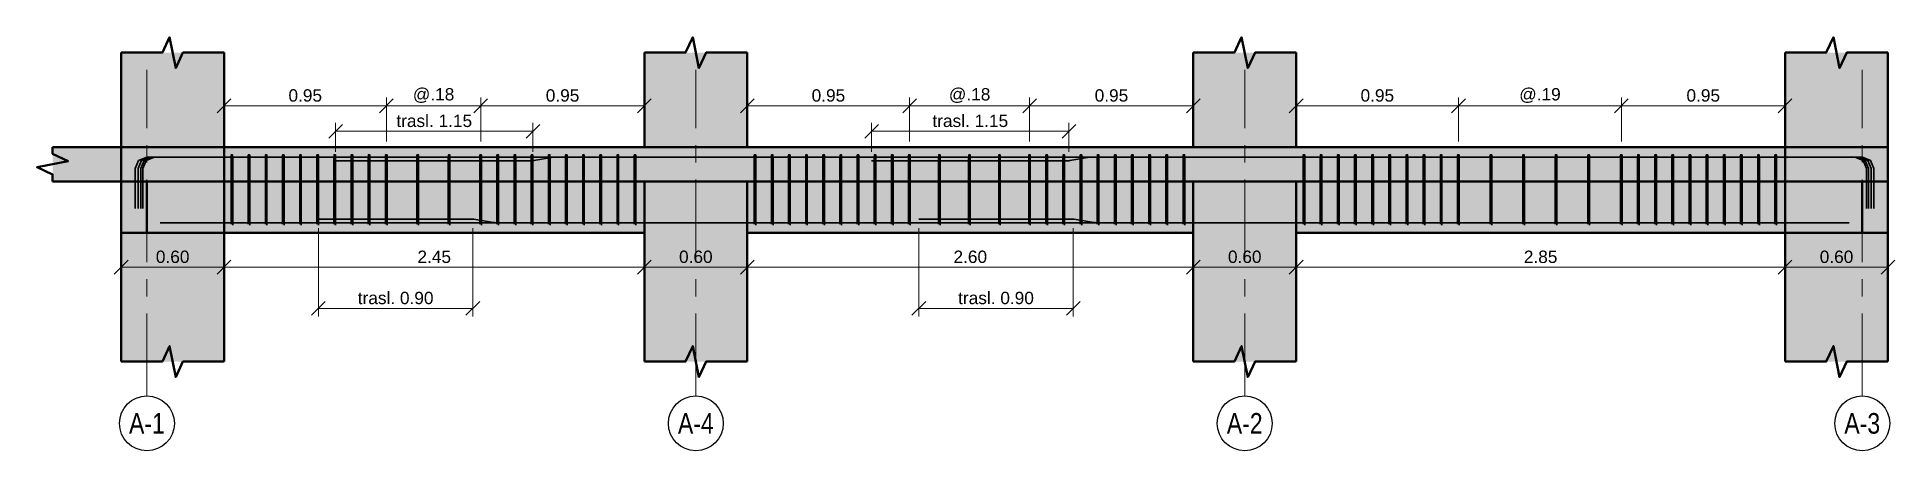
# Model space of a CAD drawing. Header units: metres. Extents: x 99 to 431, y 0 to 4.
# Drawn here: x 99.36 to 110.19, y 1.43 to 3.84 of the extents above; entities that cross this region are included whole.
import ezdxf
from ezdxf.enums import TextEntityAlignment as Align

# ---------------------------------------------------------------- set-up
doc = ezdxf.new("R2010")
doc.units = ezdxf.units.M
doc.linetypes.add('EJE40', pattern=[0.7, 0.48, -0.08, 0.06, -0.08])
for name, color, linetype, lineweight in [('E-ACERO', 1, 'Continuous', 35), ('E-CORTE', 7, 'Continuous', 50), ('E-CORTE-ACH', 254, 'Continuous', 0), ('E-COTA', 7, 'Continuous', 13), ('E-EJES', 1, 'Continuous', 18), ('E-EJES-ID', 7, 'Continuous', 25)]:
    doc.layers.add(name, color=color, linetype=linetype, lineweight=lineweight)
doc.styles.add('ARIAL', font='arial.ttf')
doc.dimstyles.new('COTA40', dxfattribs={"dimtxt": 0.072, "dimasz": 0.048, "dimexe": 0.048, "dimexo": 0.032, "dimgap": 0.024, "dimtad": 1, "dimzin": 0, "dimdsep": 46, "dimtxsty": 'ARIAL', "dimtsz": 0.04, "dimcen": 2.5, "dimclrd": 7, "dimclre": 7, "dimclrt": 7, "dimazin": 3, "dimtfac": 1, "dimtmove": 2, "dimatfit": 3, "dimlwd": 13, "dimlwe": 13})

msp = doc.modelspace()

# ---------------------------------------------------------------- texts
at = {"layer": 'E-EJES-ID', "style": 'ARIAL', "width": 0.8}
for s, p in [('A-1', (100, 1.59)), ('A-4', (103.2, 1.59)), ('A-2', (106.4, 1.59)), ('A-3', (110, 1.59))]:
    msp.add_text(s, height=0.12, dxfattribs=at).set_placement(p, align=Align.MIDDLE_CENTER)

# ---------------------------------------------------------------- dimensions: what is measured, and where the dimension line sits
at = {"layer": 'E-COTA'}
for base, p1, p2, text in [((100.45, 3.44), (100.45, 3.2), (101.3961, 3.2), '0.95'), ((101.3961, 3.44), (101.3961, 3.2), (101.9461, 3.2), '@.18'), ((101.9461, 3.44), (101.9461, 3.2), (102.9, 3.2), '0.95'), ((103.5, 3.44), (103.5, 3.2), (104.4461, 3.2), '0.95'), ((104.4461, 3.44), (104.4461, 3.2), (105.1461, 3.2), '@.18'), ((105.1461, 3.44), (105.1461, 3.2), (106.1, 3.2), '0.95'), ((106.7, 3.44), (106.7, 3.2), (107.6461, 3.2), '0.95'), ((107.6461, 3.44), (107.6461, 3.2), (108.5961, 3.2), '@.19'), ((108.5961, 3.44), (108.5961, 3.2), (109.55, 3.2), '0.95'), ((101.1, 3.292), (101.1, 3.14), (102.25, 3.14), 'trasl. 1.15'), ((104.225, 3.292), (104.225, 3.14), (105.375, 3.14), 'trasl. 1.15'), ((101, 2.26), (101, 2.76), (101.9, 2.76), 'trasl. 0.90'), ((104.5, 2.26), (104.5, 2.76), (105.4, 2.76), 'trasl. 0.90')]:
    msp.add_linear_dim(base=base, p1=p1, p2=p2, text=text, dimstyle='COTA40', override={"dimdec": 2}, dxfattribs=at).render()
for base, p1, p2 in [((99.85, 2.5), (99.85, 2.7), (100.45, 2.7)), ((100.45, 2.5), (100.45, 2.7), (102.9, 2.7)), ((102.9, 2.5), (102.9, 2.7), (103.5, 2.7)), ((103.5, 2.5), (103.5, 2.7), (106.1, 2.7)), ((106.1, 2.5), (106.1, 2.7), (106.7, 2.7)), ((106.7, 2.5), (106.7, 2.7), (109.55, 2.7)), ((109.55, 2.5), (109.55, 2.7), (110.15, 2.7))]:
    msp.add_linear_dim(base=base, p1=p1, p2=p2, dimstyle='COTA40', override={"dimdec": 2}, dxfattribs=at).render()

# ---------------------------------------------------------------- hatches: boundary and pattern name
at = {"layer": 'E-CORTE-ACH'}
for points in [[(100.45, 3.2), (100.3, 3.2), (100, 3.2), (99.85, 3.2), (99.85, 3.75), (100.45, 3.75)], [(103.5, 3.2), (103.2, 3.2), (102.9, 3.2), (102.9, 3.75), (103.5, 3.75)], [(106.7, 3.2), (106.4, 3.2), (106.1, 3.2), (106.1, 3.75), (106.7, 3.75)], [(109.55, 3.75), (110.15, 3.75), (110.15, 3.2), (110, 3.2), (109.7, 3.2), (109.55, 3.2)], [(110.15, 3.0039), (110.15, 3), (110.0706, 3), (99.45, 3), (99.45, 3.2), (110.0706, 3.2), (110.15, 3.2)], [(99.85, 2.4), (99.85, 3.2), (100, 3.2), (100.3, 3.2), (100.45, 3.2), (100.45, 1.95), (99.85, 1.95)], [(109.55, 3.2), (109.7, 3.2), (110, 3.2), (110.15, 3.2), (110.15, 1.95), (109.55, 1.95)], [(99.85, 3), (100, 3), (100, 2.7), (99.85, 2.7)], [(100, 2.7), (100, 2.85), (100, 3), (101.45, 3), (102.9, 3), (102.9, 2.85), (102.9, 2.7), (101.45, 2.7)], [(103.2, 3), (103.5, 3), (103.5, 2.85), (103.5, 2.7), (103.5, 1.95), (102.9, 1.95), (102.9, 2.7), (102.9, 2.85), (102.9, 3)], [(103.5, 2.7), (103.5, 2.85), (103.5, 3), (104.8, 3), (106.1, 3), (106.1, 2.85), (106.1, 2.7), (104.8, 2.7)], [(106.4, 3), (106.7, 3), (106.7, 2.85), (106.7, 2.7), (106.7, 1.95), (106.1, 1.95), (106.1, 2.7), (106.1, 2.85), (106.1, 3)], [(106.7, 2.7), (106.7, 2.85), (106.7, 3), (108.35, 3), (110, 3), (110, 2.85), (110, 2.7), (108.35, 2.7)], [(110, 2.7), (110, 3), (110.15, 3), (110.15, 2.7)]]:
    msp.add_hatch(color=256, dxfattribs=at).paths.add_polyline_path(points)

# ---------------------------------------------------------------- linework, layer by layer
at = {"layer": 'E-ACERO'}
for points in [[(99.9321, 2.8409), (99.9321, 3.0743), (99.9516, 3.1214), (99.9988, 3.1409), (102.25, 3.1409)], [(99.9321, 2.8409), (99.9321, 3.0743), (99.9516, 3.1214), (99.9988, 3.1409), (105.375, 3.1409)], [(99.9481, 2.8409), (99.9481, 3.0743), (99.9676, 3.1214), (100.0148, 3.1409), (102.25, 3.1409)], [(99.9641, 2.8409), (99.9641, 3.0743), (99.9836, 3.1214), (100.0308, 3.1409), (102.25, 3.1409)], [(99.9761, 2.8409), (99.9761, 3.0743), (99.9956, 3.1214), (100.0428, 3.1409), (105.375, 3.1409)], [(100.5, 2.8393), (100.5, 3.1314), (100.4997, 3.1483), (100.4989, 3.1552), (100.4916, 3.1552), (100.4908, 3.1483), (100.4905, 3.1314), (100.4905, 2.8104)], [(100.6, 2.8393), (100.6, 3.1314), (100.5997, 3.1483), (100.5989, 3.1552), (100.5916, 3.1552), (100.5908, 3.1483), (100.5905, 3.1314), (100.5905, 2.8104)], [(100.7, 2.8393), (100.7, 3.1314), (100.6997, 3.1483), (100.6989, 3.1552), (100.6916, 3.1552), (100.6908, 3.1483), (100.6905, 3.1314), (100.6905, 2.8104)], [(100.8, 2.8393), (100.8, 3.1314), (100.7997, 3.1483), (100.7989, 3.1552), (100.7916, 3.1552), (100.7908, 3.1483), (100.7905, 3.1314), (100.7905, 2.8104)], [(100.9, 2.8393), (100.9, 3.1314), (100.8997, 3.1483), (100.8989, 3.1552), (100.8916, 3.1552), (100.8908, 3.1483), (100.8905, 3.1314), (100.8905, 2.8104)], [(101, 2.8393), (101, 3.1314), (100.9997, 3.1483), (100.9989, 3.1552), (100.9916, 3.1552), (100.9908, 3.1483), (100.9905, 3.1314), (100.9905, 2.8104)], [(101.1, 2.8393), (101.1, 3.1314), (101.0997, 3.1483), (101.0989, 3.1552), (101.0916, 3.1552), (101.0908, 3.1483), (101.0905, 3.1314), (101.0905, 2.8104)], [(101.1, 3.1199), (102.2445, 3.1199), (102.25, 3.1201), (102.2554, 3.1208), (102.3709, 3.14), (102.3763, 3.1407), (102.3818, 3.1409), (110.0012, 3.1409), (110.0484, 3.1214), (110.0679, 3.0743), (110.0679, 2.8409)], [(101.1, 3.1199), (102.2445, 3.1199), (102.25, 3.1201), (102.2554, 3.1208), (102.3709, 3.14), (102.3763, 3.1407), (102.3818, 3.1409), (109.9692, 3.1409), (110.0164, 3.1214), (110.0359, 3.0743), (110.0359, 2.8409)], [(101.1, 3.1199), (102.2445, 3.1199), (102.25, 3.1201), (102.2554, 3.1208), (102.3709, 3.14), (102.3763, 3.1407), (102.3818, 3.1409), (109.9852, 3.1409), (110.0324, 3.1214), (110.0519, 3.0743), (110.0519, 2.8409)], [(101.2, 2.8393), (101.2, 3.1314), (101.1997, 3.1483), (101.1989, 3.1552), (101.1916, 3.1552), (101.1908, 3.1483), (101.1905, 3.1314), (101.1905, 2.8104)], [(101.3, 2.8393), (101.3, 3.1314), (101.2997, 3.1483), (101.2989, 3.1552), (101.2916, 3.1552), (101.2908, 3.1483), (101.2905, 3.1314), (101.2905, 2.8104)], [(101.4, 2.8393), (101.4, 3.1314), (101.3997, 3.1483), (101.3989, 3.1552), (101.3916, 3.1552), (101.3908, 3.1483), (101.3905, 3.1314), (101.3905, 2.8104)], [(101.5833, 2.8393), (101.5833, 3.1314), (101.583, 3.1483), (101.5823, 3.1552), (101.5749, 3.1552), (101.5741, 3.1483), (101.5738, 3.1314), (101.5738, 2.8104)], [(101.7667, 2.8393), (101.7667, 3.1314), (101.7664, 3.1483), (101.7656, 3.1552), (101.7582, 3.1552), (101.7575, 3.1483), (101.7571, 3.1314), (101.7571, 2.8104)], [(101.95, 2.8393), (101.95, 3.1314), (101.9497, 3.1483), (101.9489, 3.1552), (101.9416, 3.1552), (101.9408, 3.1483), (101.9405, 3.1314), (101.9405, 2.8104)], [(102.05, 2.8393), (102.05, 3.1314), (102.0497, 3.1483), (102.0489, 3.1552), (102.0416, 3.1552), (102.0408, 3.1483), (102.0405, 3.1314), (102.0405, 2.8104)], [(102.15, 2.8393), (102.15, 3.1314), (102.1497, 3.1483), (102.1489, 3.1552), (102.1416, 3.1552), (102.1408, 3.1483), (102.1405, 3.1314), (102.1405, 2.8104)], [(102.25, 2.8393), (102.25, 3.1314), (102.2497, 3.1483), (102.2489, 3.1552), (102.2416, 3.1552), (102.2408, 3.1483), (102.2405, 3.1314), (102.2405, 2.8104)], [(102.35, 2.8393), (102.35, 3.1314), (102.3497, 3.1483), (102.3489, 3.1552), (102.3416, 3.1552), (102.3408, 3.1483), (102.3405, 3.1314), (102.3405, 2.8104)], [(102.45, 2.8393), (102.45, 3.1314), (102.4497, 3.1483), (102.4489, 3.1552), (102.4416, 3.1552), (102.4408, 3.1483), (102.4405, 3.1314), (102.4405, 2.8104)], [(102.55, 2.8393), (102.55, 3.1314), (102.5497, 3.1483), (102.5489, 3.1552), (102.5416, 3.1552), (102.5408, 3.1483), (102.5405, 3.1314), (102.5405, 2.8104)], [(102.65, 2.8393), (102.65, 3.1314), (102.6497, 3.1483), (102.6489, 3.1552), (102.6416, 3.1552), (102.6408, 3.1483), (102.6405, 3.1314), (102.6405, 2.8104)], [(102.75, 2.8393), (102.75, 3.1314), (102.7497, 3.1483), (102.7489, 3.1552), (102.7416, 3.1552), (102.7408, 3.1483), (102.7405, 3.1314), (102.7405, 2.8104)], [(102.85, 2.8393), (102.85, 3.1314), (102.8497, 3.1483), (102.8489, 3.1552), (102.8416, 3.1552), (102.8408, 3.1483), (102.8405, 3.1314), (102.8405, 2.8104)], [(103.55, 2.8393), (103.55, 3.1314), (103.5497, 3.1483), (103.5489, 3.1552), (103.5416, 3.1552), (103.5408, 3.1483), (103.5405, 3.1314), (103.5405, 2.8104)], [(103.65, 2.8393), (103.65, 3.1314), (103.6497, 3.1483), (103.6489, 3.1552), (103.6416, 3.1552), (103.6408, 3.1483), (103.6405, 3.1314), (103.6405, 2.8104)], [(103.75, 2.8393), (103.75, 3.1314), (103.7497, 3.1483), (103.7489, 3.1552), (103.7416, 3.1552), (103.7408, 3.1483), (103.7405, 3.1314), (103.7405, 2.8104)], [(103.85, 2.8393), (103.85, 3.1314), (103.8497, 3.1483), (103.8489, 3.1552), (103.8416, 3.1552), (103.8408, 3.1483), (103.8405, 3.1314), (103.8405, 2.8104)], [(103.95, 2.8393), (103.95, 3.1314), (103.9497, 3.1483), (103.9489, 3.1552), (103.9416, 3.1552), (103.9408, 3.1483), (103.9405, 3.1314), (103.9405, 2.8104)], [(104.05, 2.8393), (104.05, 3.1314), (104.0497, 3.1483), (104.0489, 3.1552), (104.0416, 3.1552), (104.0408, 3.1483), (104.0405, 3.1314), (104.0405, 2.8104)], [(104.15, 2.8393), (104.15, 3.1314), (104.1497, 3.1483), (104.1489, 3.1552), (104.1416, 3.1552), (104.1408, 3.1483), (104.1405, 3.1314), (104.1405, 2.8104)], [(104.225, 3.1199), (105.3695, 3.1199), (105.375, 3.1201), (105.3804, 3.1208), (105.4959, 3.14), (105.5013, 3.1407), (105.5068, 3.1409), (110.0012, 3.1409), (110.0484, 3.1214), (110.0679, 3.0743), (110.0679, 2.8409)], [(104.225, 3.1199), (105.3695, 3.1199), (105.375, 3.1201), (105.3804, 3.1208), (105.4959, 3.14), (105.5013, 3.1407), (105.5068, 3.1409), (109.9572, 3.1409), (110.0044, 3.1214), (110.0239, 3.0743), (110.0239, 2.8409)], [(104.25, 2.8393), (104.25, 3.1314), (104.2497, 3.1483), (104.2489, 3.1552), (104.2416, 3.1552), (104.2408, 3.1483), (104.2405, 3.1314), (104.2405, 2.8104)], [(104.35, 2.8393), (104.35, 3.1314), (104.3497, 3.1483), (104.3489, 3.1552), (104.3416, 3.1552), (104.3408, 3.1483), (104.3405, 3.1314), (104.3405, 2.8104)], [(104.45, 2.8393), (104.45, 3.1314), (104.4497, 3.1483), (104.4489, 3.1552), (104.4416, 3.1552), (104.4408, 3.1483), (104.4405, 3.1314), (104.4405, 2.8104)], [(104.625, 2.8393), (104.625, 3.1314), (104.6247, 3.1483), (104.6239, 3.1552), (104.6166, 3.1552), (104.6158, 3.1483), (104.6155, 3.1314), (104.6155, 2.8104)], [(104.8, 2.8393), (104.8, 3.1314), (104.7997, 3.1483), (104.7989, 3.1552), (104.7916, 3.1552), (104.7908, 3.1483), (104.7905, 3.1314), (104.7905, 2.8104)], [(104.975, 2.8393), (104.975, 3.1314), (104.9747, 3.1483), (104.9739, 3.1552), (104.9666, 3.1552), (104.9658, 3.1483), (104.9655, 3.1314), (104.9655, 2.8104)], [(105.15, 2.8393), (105.15, 3.1314), (105.1497, 3.1483), (105.1489, 3.1552), (105.1416, 3.1552), (105.1408, 3.1483), (105.1405, 3.1314), (105.1405, 2.8104)], [(105.25, 2.8393), (105.25, 3.1314), (105.2497, 3.1483), (105.2489, 3.1552), (105.2416, 3.1552), (105.2408, 3.1483), (105.2405, 3.1314), (105.2405, 2.8104)], [(105.35, 2.8393), (105.35, 3.1314), (105.3497, 3.1483), (105.3489, 3.1552), (105.3416, 3.1552), (105.3408, 3.1483), (105.3405, 3.1314), (105.3405, 2.8104)], [(105.45, 2.8393), (105.45, 3.1314), (105.4497, 3.1483), (105.4489, 3.1552), (105.4416, 3.1552), (105.4408, 3.1483), (105.4405, 3.1314), (105.4405, 2.8104)], [(105.55, 2.8393), (105.55, 3.1314), (105.5497, 3.1483), (105.5489, 3.1552), (105.5416, 3.1552), (105.5408, 3.1483), (105.5405, 3.1314), (105.5405, 2.8104)], [(105.65, 2.8393), (105.65, 3.1314), (105.6497, 3.1483), (105.6489, 3.1552), (105.6416, 3.1552), (105.6408, 3.1483), (105.6405, 3.1314), (105.6405, 2.8104)], [(105.75, 2.8393), (105.75, 3.1314), (105.7497, 3.1483), (105.7489, 3.1552), (105.7416, 3.1552), (105.7408, 3.1483), (105.7405, 3.1314), (105.7405, 2.8104)], [(105.85, 2.8393), (105.85, 3.1314), (105.8497, 3.1483), (105.8489, 3.1552), (105.8416, 3.1552), (105.8408, 3.1483), (105.8405, 3.1314), (105.8405, 2.8104)], [(105.95, 2.8393), (105.95, 3.1314), (105.9497, 3.1483), (105.9489, 3.1552), (105.9416, 3.1552), (105.9408, 3.1483), (105.9405, 3.1314), (105.9405, 2.8104)], [(106.05, 2.8393), (106.05, 3.1314), (106.0497, 3.1483), (106.0489, 3.1552), (106.0416, 3.1552), (106.0408, 3.1483), (106.0405, 3.1314), (106.0405, 2.8104)], [(106.75, 2.8393), (106.75, 3.1314), (106.7497, 3.1483), (106.7489, 3.1552), (106.7416, 3.1552), (106.7408, 3.1483), (106.7405, 3.1314), (106.7405, 2.8104)], [(106.85, 2.8393), (106.85, 3.1314), (106.8497, 3.1483), (106.8489, 3.1552), (106.8416, 3.1552), (106.8408, 3.1483), (106.8405, 3.1314), (106.8405, 2.8104)], [(106.95, 2.8393), (106.95, 3.1314), (106.9497, 3.1483), (106.9489, 3.1552), (106.9416, 3.1552), (106.9408, 3.1483), (106.9405, 3.1314), (106.9405, 2.8104)], [(107.05, 2.8393), (107.05, 3.1314), (107.0497, 3.1483), (107.0489, 3.1552), (107.0416, 3.1552), (107.0408, 3.1483), (107.0405, 3.1314), (107.0405, 2.8104)], [(107.15, 2.8393), (107.15, 3.1314), (107.1497, 3.1483), (107.1489, 3.1552), (107.1416, 3.1552), (107.1408, 3.1483), (107.1405, 3.1314), (107.1405, 2.8104)], [(107.25, 2.8393), (107.25, 3.1314), (107.2497, 3.1483), (107.2489, 3.1552), (107.2416, 3.1552), (107.2408, 3.1483), (107.2405, 3.1314), (107.2405, 2.8104)], [(107.35, 2.8393), (107.35, 3.1314), (107.3497, 3.1483), (107.3489, 3.1552), (107.3416, 3.1552), (107.3408, 3.1483), (107.3405, 3.1314), (107.3405, 2.8104)], [(107.45, 2.8393), (107.45, 3.1314), (107.4497, 3.1483), (107.4489, 3.1552), (107.4416, 3.1552), (107.4408, 3.1483), (107.4405, 3.1314), (107.4405, 2.8104)], [(107.55, 2.8393), (107.55, 3.1314), (107.5497, 3.1483), (107.5489, 3.1552), (107.5416, 3.1552), (107.5408, 3.1483), (107.5405, 3.1314), (107.5405, 2.8104)], [(107.65, 2.8393), (107.65, 3.1314), (107.6497, 3.1483), (107.6489, 3.1552), (107.6416, 3.1552), (107.6408, 3.1483), (107.6405, 3.1314), (107.6405, 2.8104)], [(107.84, 2.8393), (107.84, 3.1314), (107.8397, 3.1483), (107.8389, 3.1552), (107.8316, 3.1552), (107.8308, 3.1483), (107.8305, 3.1314), (107.8305, 2.8104)], [(108.03, 2.8393), (108.03, 3.1314), (108.0297, 3.1483), (108.0289, 3.1552), (108.0216, 3.1552), (108.0208, 3.1483), (108.0205, 3.1314), (108.0205, 2.8104)], [(108.22, 2.8393), (108.22, 3.1314), (108.2197, 3.1483), (108.2189, 3.1552), (108.2116, 3.1552), (108.2108, 3.1483), (108.2105, 3.1314), (108.2105, 2.8104)], [(108.41, 2.8393), (108.41, 3.1314), (108.4097, 3.1483), (108.4089, 3.1552), (108.4016, 3.1552), (108.4008, 3.1483), (108.4005, 3.1314), (108.4005, 2.8104)], [(108.6, 2.8393), (108.6, 3.1314), (108.5997, 3.1483), (108.5989, 3.1552), (108.5916, 3.1552), (108.5908, 3.1483), (108.5905, 3.1314), (108.5905, 2.8104)], [(108.7, 2.8393), (108.7, 3.1314), (108.6997, 3.1483), (108.6989, 3.1552), (108.6916, 3.1552), (108.6908, 3.1483), (108.6905, 3.1314), (108.6905, 2.8104)], [(108.8, 2.8393), (108.8, 3.1314), (108.7997, 3.1483), (108.7989, 3.1552), (108.7916, 3.1552), (108.7908, 3.1483), (108.7905, 3.1314), (108.7905, 2.8104)], [(108.9, 2.8393), (108.9, 3.1314), (108.8997, 3.1483), (108.8989, 3.1552), (108.8916, 3.1552), (108.8908, 3.1483), (108.8905, 3.1314), (108.8905, 2.8104)], [(109, 2.8393), (109, 3.1314), (108.9997, 3.1483), (108.9989, 3.1552), (108.9916, 3.1552), (108.9908, 3.1483), (108.9905, 3.1314), (108.9905, 2.8104)], [(109.1, 2.8393), (109.1, 3.1314), (109.0997, 3.1483), (109.0989, 3.1552), (109.0916, 3.1552), (109.0908, 3.1483), (109.0905, 3.1314), (109.0905, 2.8104)], [(109.2, 2.8393), (109.2, 3.1314), (109.1997, 3.1483), (109.1989, 3.1552), (109.1916, 3.1552), (109.1908, 3.1483), (109.1905, 3.1314), (109.1905, 2.8104)], [(109.3, 2.8393), (109.3, 3.1314), (109.2997, 3.1483), (109.2989, 3.1552), (109.2916, 3.1552), (109.2908, 3.1483), (109.2905, 3.1314), (109.2905, 2.8104)], [(109.4, 2.8393), (109.4, 3.1314), (109.3997, 3.1483), (109.3989, 3.1552), (109.3916, 3.1552), (109.3908, 3.1483), (109.3905, 3.1314), (109.3905, 2.8104)], [(109.5, 2.8393), (109.5, 3.1314), (109.4997, 3.1483), (109.4989, 3.1552), (109.4916, 3.1552), (109.4908, 3.1483), (109.4905, 3.1314), (109.4905, 2.8104)], [(100.5, 2.8393), (100.5, 2.7854)], [(100.6, 2.8393), (100.6, 2.7854)], [(100.7, 2.8393), (100.7, 2.7854)], [(100.8, 2.8393), (100.8, 2.7854)], [(100.9, 2.8393), (100.9, 2.7854)], [(101, 2.8393), (101, 2.7854)], [(101.1, 2.8393), (101.1, 2.7854)], [(101.2, 2.8393), (101.2, 2.7854)], [(101.3, 2.8393), (101.3, 2.7854)], [(101.4, 2.8393), (101.4, 2.7854)], [(101.5833, 2.8393), (101.5833, 2.7854)], [(101.7667, 2.8393), (101.7667, 2.7854)], [(101.95, 2.8393), (101.95, 2.7854)], [(102.05, 2.8393), (102.05, 2.7854)], [(102.15, 2.8393), (102.15, 2.7854)], [(102.25, 2.8393), (102.25, 2.7854)], [(102.35, 2.8393), (102.35, 2.7854)], [(102.45, 2.8393), (102.45, 2.7854)], [(102.55, 2.8393), (102.55, 2.7854)], [(102.65, 2.8393), (102.65, 2.7854)], [(102.75, 2.8393), (102.75, 2.7854)], [(102.85, 2.8393), (102.85, 2.7854)], [(103.55, 2.8393), (103.55, 2.7854)], [(103.65, 2.8393), (103.65, 2.7854)], [(103.75, 2.8393), (103.75, 2.7854)], [(103.85, 2.8393), (103.85, 2.7854)], [(103.95, 2.8393), (103.95, 2.7854)], [(104.05, 2.8393), (104.05, 2.7854)], [(104.15, 2.8393), (104.15, 2.7854)], [(104.25, 2.8393), (104.25, 2.7854)], [(104.35, 2.8393), (104.35, 2.7854)], [(104.45, 2.8393), (104.45, 2.7854)], [(104.625, 2.8393), (104.625, 2.7854)], [(104.8, 2.8393), (104.8, 2.7854)], [(104.975, 2.8393), (104.975, 2.7854)], [(105.15, 2.8393), (105.15, 2.7854)], [(105.25, 2.8393), (105.25, 2.7854)], [(105.35, 2.8393), (105.35, 2.7854)], [(105.45, 2.8393), (105.45, 2.7854)], [(105.55, 2.8393), (105.55, 2.7854)], [(105.65, 2.8393), (105.65, 2.7854)], [(105.75, 2.8393), (105.75, 2.7854)], [(105.85, 2.8393), (105.85, 2.7854)], [(105.95, 2.8393), (105.95, 2.7854)], [(106.05, 2.8393), (106.05, 2.7854)], [(106.75, 2.8393), (106.75, 2.7854)], [(106.85, 2.8393), (106.85, 2.7854)], [(106.95, 2.8393), (106.95, 2.7854)], [(107.05, 2.8393), (107.05, 2.7854)], [(107.15, 2.8393), (107.15, 2.7854)], [(107.25, 2.8393), (107.25, 2.7854)], [(107.35, 2.8393), (107.35, 2.7854)], [(107.45, 2.8393), (107.45, 2.7854)], [(107.55, 2.8393), (107.55, 2.7854)], [(107.65, 2.8393), (107.65, 2.7854)], [(107.84, 2.8393), (107.84, 2.7854)], [(108.03, 2.8393), (108.03, 2.7854)], [(108.22, 2.8393), (108.22, 2.7854)], [(108.41, 2.8393), (108.41, 2.7854)], [(108.6, 2.8393), (108.6, 2.7854)], [(108.7, 2.8393), (108.7, 2.7854)], [(108.8, 2.8393), (108.8, 2.7854)], [(108.9, 2.8393), (108.9, 2.7854)], [(109, 2.8393), (109, 2.7854)], [(109.1, 2.8393), (109.1, 2.7854)], [(109.2, 2.8393), (109.2, 2.7854)], [(109.3, 2.8393), (109.3, 2.7854)], [(109.4, 2.8393), (109.4, 2.7854)], [(109.5, 2.8393), (109.5, 2.7854)], [(100.0772, 2.759), (101.9, 2.759)], [(100.0772, 2.759), (105.4, 2.759)], [(100.0772, 2.759), (101.9, 2.759)], [(100.0772, 2.759), (105.4, 2.759)], [(100.4905, 2.8104), (100.4905, 2.7733)], [(100.4905, 2.7733), (100.4905, 2.7565)], [(100.4905, 2.7565), (100.4905, 2.7513)], [(100.5, 2.7854), (100.5, 2.7686)], [(100.5, 2.7686), (100.5, 2.7595)], [(100.5, 2.7595), (100.5, 2.7517)], [(100.5, 2.7517), (100.5, 2.7448)], [(100.5905, 2.8104), (100.5905, 2.7733)], [(100.5905, 2.7733), (100.5905, 2.7565)], [(100.5905, 2.7565), (100.5905, 2.7513)], [(100.6, 2.7854), (100.6, 2.7686)], [(100.6, 2.7686), (100.6, 2.7595)], [(100.6, 2.7595), (100.6, 2.7517)], [(100.6, 2.7517), (100.6, 2.7448)], [(100.6905, 2.8104), (100.6905, 2.7733)], [(100.6905, 2.7733), (100.6905, 2.7565)], [(100.6905, 2.7565), (100.6905, 2.7513)], [(100.7, 2.7854), (100.7, 2.7686)], [(100.7, 2.7686), (100.7, 2.7595)], [(100.7, 2.7595), (100.7, 2.7517)], [(100.7, 2.7517), (100.7, 2.7448)], [(100.7905, 2.8104), (100.7905, 2.7733)], [(100.7905, 2.7733), (100.7905, 2.7565)], [(100.7905, 2.7565), (100.7905, 2.7513)], [(100.8, 2.7854), (100.8, 2.7686)], [(100.8, 2.7686), (100.8, 2.7595)], [(100.8, 2.7595), (100.8, 2.7517)], [(100.8, 2.7517), (100.8, 2.7448)], [(100.8905, 2.8104), (100.8905, 2.7733)], [(100.8905, 2.7733), (100.8905, 2.7565)], [(100.8905, 2.7565), (100.8905, 2.7513)], [(100.9, 2.7854), (100.9, 2.7686)], [(100.9, 2.7686), (100.9, 2.7595)], [(100.9, 2.7595), (100.9, 2.7517)], [(100.9, 2.7517), (100.9, 2.7448)], [(100.9905, 2.8104), (100.9905, 2.7733)], [(100.9905, 2.7733), (100.9905, 2.7565)], [(100.9905, 2.7565), (100.9905, 2.7513)], [(101, 2.7854), (101, 2.7686)], [(101, 2.7801), (101.8945, 2.7801), (101.9, 2.7799), (101.9054, 2.7792), (102.0209, 2.76), (102.0263, 2.7593), (102.0318, 2.759), (109.9228, 2.759)], [(101, 2.7801), (101.8945, 2.7801), (101.9, 2.7799), (101.9054, 2.7792), (102.0209, 2.76), (102.0263, 2.7593), (102.0318, 2.759), (109.9228, 2.759)], [(101, 2.7686), (101, 2.7595)], [(101, 2.7595), (101, 2.7517)], [(101, 2.7517), (101, 2.7448)], [(101.0905, 2.8104), (101.0905, 2.7733)], [(101.0905, 2.7733), (101.0905, 2.7565)], [(101.0905, 2.7565), (101.0905, 2.7513)], [(101.1, 2.7854), (101.1, 2.7686)], [(101.1, 2.7686), (101.1, 2.7595)], [(101.1, 2.7595), (101.1, 2.7517)], [(101.1, 2.7517), (101.1, 2.7448)], [(101.1905, 2.8104), (101.1905, 2.7733)], [(101.1905, 2.7733), (101.1905, 2.7565)], [(101.1905, 2.7565), (101.1905, 2.7513)], [(101.2, 2.7854), (101.2, 2.7686)], [(101.2, 2.7686), (101.2, 2.7595)], [(101.2, 2.7595), (101.2, 2.7517)], [(101.2, 2.7517), (101.2, 2.7448)], [(101.2905, 2.8104), (101.2905, 2.7733)], [(101.2905, 2.7733), (101.2905, 2.7565)], [(101.2905, 2.7565), (101.2905, 2.7513)], [(101.3, 2.7854), (101.3, 2.7686)], [(101.3, 2.7686), (101.3, 2.7595)], [(101.3, 2.7595), (101.3, 2.7517)], [(101.3, 2.7517), (101.3, 2.7448)], [(101.3905, 2.8104), (101.3905, 2.7733)], [(101.3905, 2.7733), (101.3905, 2.7565)], [(101.3905, 2.7565), (101.3905, 2.7513)], [(101.4, 2.7854), (101.4, 2.7686)], [(101.4, 2.7686), (101.4, 2.7595)], [(101.4, 2.7595), (101.4, 2.7517)], [(101.4, 2.7517), (101.4, 2.7448)], [(101.5738, 2.8104), (101.5738, 2.7733)], [(101.5738, 2.7733), (101.5738, 2.7565)], [(101.5738, 2.7565), (101.5738, 2.7513)], [(101.5833, 2.7854), (101.5833, 2.7686)], [(101.5833, 2.7686), (101.5833, 2.7595)], [(101.5833, 2.7595), (101.5833, 2.7517)], [(101.5833, 2.7517), (101.5833, 2.7448)], [(101.7571, 2.8104), (101.7571, 2.7733)], [(101.7571, 2.7733), (101.7571, 2.7565)], [(101.7571, 2.7565), (101.7571, 2.7513)], [(101.7667, 2.7854), (101.7667, 2.7686)], [(101.7667, 2.7686), (101.7667, 2.7595)], [(101.7667, 2.7595), (101.7667, 2.7517)], [(101.7667, 2.7517), (101.7667, 2.7448)], [(101.9405, 2.8104), (101.9405, 2.7733)], [(101.9405, 2.7733), (101.9405, 2.7565)], [(101.9405, 2.7565), (101.9405, 2.7513)], [(101.95, 2.7854), (101.95, 2.7686)], [(101.95, 2.7686), (101.95, 2.7595)], [(101.95, 2.7595), (101.95, 2.7517)], [(101.95, 2.7517), (101.95, 2.7448)], [(102.0405, 2.8104), (102.0405, 2.7733)], [(102.0405, 2.7733), (102.0405, 2.7565)], [(102.0405, 2.7565), (102.0405, 2.7513)], [(102.05, 2.7854), (102.05, 2.7686)], [(102.05, 2.7686), (102.05, 2.7595)], [(102.05, 2.7595), (102.05, 2.7517)], [(102.05, 2.7517), (102.05, 2.7448)], [(102.1405, 2.8104), (102.1405, 2.7733)], [(102.1405, 2.7733), (102.1405, 2.7565)], [(102.1405, 2.7565), (102.1405, 2.7513)], [(102.15, 2.7854), (102.15, 2.7686)], [(102.15, 2.7686), (102.15, 2.7595)], [(102.15, 2.7595), (102.15, 2.7517)], [(102.15, 2.7517), (102.15, 2.7448)], [(102.2405, 2.8104), (102.2405, 2.7733)], [(102.2405, 2.7733), (102.2405, 2.7565)], [(102.2405, 2.7565), (102.2405, 2.7513)], [(102.25, 2.7854), (102.25, 2.7686)], [(102.25, 2.7686), (102.25, 2.7595)], [(102.25, 2.7595), (102.25, 2.7517)], [(102.25, 2.7517), (102.25, 2.7448)], [(102.3405, 2.8104), (102.3405, 2.7733)], [(102.3405, 2.7733), (102.3405, 2.7565)], [(102.3405, 2.7565), (102.3405, 2.7513)], [(102.35, 2.7854), (102.35, 2.7686)], [(102.35, 2.7686), (102.35, 2.7595)], [(102.35, 2.7595), (102.35, 2.7517)], [(102.35, 2.7517), (102.35, 2.7448)], [(102.4405, 2.8104), (102.4405, 2.7733)], [(102.4405, 2.7733), (102.4405, 2.7565)], [(102.4405, 2.7565), (102.4405, 2.7513)], [(102.45, 2.7854), (102.45, 2.7686)], [(102.45, 2.7686), (102.45, 2.7595)], [(102.45, 2.7595), (102.45, 2.7517)], [(102.45, 2.7517), (102.45, 2.7448)], [(102.5405, 2.8104), (102.5405, 2.7733)], [(102.5405, 2.7733), (102.5405, 2.7565)], [(102.5405, 2.7565), (102.5405, 2.7513)], [(102.55, 2.7854), (102.55, 2.7686)], [(102.55, 2.7686), (102.55, 2.7595)], [(102.55, 2.7595), (102.55, 2.7517)], [(102.55, 2.7517), (102.55, 2.7448)], [(102.6405, 2.8104), (102.6405, 2.7733)], [(102.6405, 2.7733), (102.6405, 2.7565)], [(102.6405, 2.7565), (102.6405, 2.7513)], [(102.65, 2.7854), (102.65, 2.7686)], [(102.65, 2.7686), (102.65, 2.7595)], [(102.65, 2.7595), (102.65, 2.7517)], [(102.65, 2.7517), (102.65, 2.7448)], [(102.7405, 2.8104), (102.7405, 2.7733)], [(102.7405, 2.7733), (102.7405, 2.7565)], [(102.7405, 2.7565), (102.7405, 2.7513)], [(102.75, 2.7854), (102.75, 2.7686)], [(102.75, 2.7686), (102.75, 2.7595)], [(102.75, 2.7595), (102.75, 2.7517)], [(102.75, 2.7517), (102.75, 2.7448)], [(102.8405, 2.8104), (102.8405, 2.7733)], [(102.8405, 2.7733), (102.8405, 2.7565)], [(102.8405, 2.7565), (102.8405, 2.7513)], [(102.85, 2.7854), (102.85, 2.7686)], [(102.85, 2.7686), (102.85, 2.7595)], [(102.85, 2.7595), (102.85, 2.7517)], [(102.85, 2.7517), (102.85, 2.7448)], [(103.5405, 2.8104), (103.5405, 2.7733)], [(103.5405, 2.7733), (103.5405, 2.7565)], [(103.5405, 2.7565), (103.5405, 2.7513)], [(103.55, 2.7854), (103.55, 2.7686)], [(103.55, 2.7686), (103.55, 2.7595)], [(103.55, 2.7595), (103.55, 2.7517)], [(103.55, 2.7517), (103.55, 2.7448)], [(103.6405, 2.8104), (103.6405, 2.7733)], [(103.6405, 2.7733), (103.6405, 2.7565)], [(103.6405, 2.7565), (103.6405, 2.7513)], [(103.65, 2.7854), (103.65, 2.7686)], [(103.65, 2.7686), (103.65, 2.7595)], [(103.65, 2.7595), (103.65, 2.7517)], [(103.65, 2.7517), (103.65, 2.7448)], [(103.7405, 2.8104), (103.7405, 2.7733)], [(103.7405, 2.7733), (103.7405, 2.7565)], [(103.7405, 2.7565), (103.7405, 2.7513)], [(103.75, 2.7854), (103.75, 2.7686)], [(103.75, 2.7686), (103.75, 2.7595)], [(103.75, 2.7595), (103.75, 2.7517)], [(103.75, 2.7517), (103.75, 2.7448)], [(103.8405, 2.8104), (103.8405, 2.7733)], [(103.8405, 2.7733), (103.8405, 2.7565)], [(103.8405, 2.7565), (103.8405, 2.7513)], [(103.85, 2.7854), (103.85, 2.7686)], [(103.85, 2.7686), (103.85, 2.7595)], [(103.85, 2.7595), (103.85, 2.7517)], [(103.85, 2.7517), (103.85, 2.7448)], [(103.9405, 2.8104), (103.9405, 2.7733)], [(103.9405, 2.7733), (103.9405, 2.7565)], [(103.9405, 2.7565), (103.9405, 2.7513)], [(103.95, 2.7854), (103.95, 2.7686)], [(103.95, 2.7686), (103.95, 2.7595)], [(103.95, 2.7595), (103.95, 2.7517)], [(103.95, 2.7517), (103.95, 2.7448)], [(104.0405, 2.8104), (104.0405, 2.7733)], [(104.0405, 2.7733), (104.0405, 2.7565)], [(104.0405, 2.7565), (104.0405, 2.7513)], [(104.05, 2.7854), (104.05, 2.7686)], [(104.05, 2.7686), (104.05, 2.7595)], [(104.05, 2.7595), (104.05, 2.7517)], [(104.05, 2.7517), (104.05, 2.7448)], [(104.1405, 2.8104), (104.1405, 2.7733)], [(104.1405, 2.7733), (104.1405, 2.7565)], [(104.1405, 2.7565), (104.1405, 2.7513)], [(104.15, 2.7854), (104.15, 2.7686)], [(104.15, 2.7686), (104.15, 2.7595)], [(104.15, 2.7595), (104.15, 2.7517)], [(104.15, 2.7517), (104.15, 2.7448)], [(104.2405, 2.8104), (104.2405, 2.7733)], [(104.2405, 2.7733), (104.2405, 2.7565)], [(104.2405, 2.7565), (104.2405, 2.7513)], [(104.25, 2.7854), (104.25, 2.7686)], [(104.25, 2.7686), (104.25, 2.7595)], [(104.25, 2.7595), (104.25, 2.7517)], [(104.25, 2.7517), (104.25, 2.7448)], [(104.3405, 2.8104), (104.3405, 2.7733)], [(104.3405, 2.7733), (104.3405, 2.7565)], [(104.3405, 2.7565), (104.3405, 2.7513)], [(104.35, 2.7854), (104.35, 2.7686)], [(104.35, 2.7686), (104.35, 2.7595)], [(104.35, 2.7595), (104.35, 2.7517)], [(104.35, 2.7517), (104.35, 2.7448)], [(104.4405, 2.8104), (104.4405, 2.7733)], [(104.4405, 2.7733), (104.4405, 2.7565)], [(104.4405, 2.7565), (104.4405, 2.7513)], [(104.45, 2.7854), (104.45, 2.7686)], [(104.45, 2.7686), (104.45, 2.7595)], [(104.45, 2.7595), (104.45, 2.7517)], [(104.45, 2.7517), (104.45, 2.7448)], [(104.5, 2.7801), (105.3945, 2.7801), (105.4, 2.7799), (105.4054, 2.7792), (105.5209, 2.76), (105.5263, 2.7593), (105.5318, 2.759), (109.9228, 2.759)], [(104.5, 2.7801), (105.3945, 2.7801), (105.4, 2.7799), (105.4054, 2.7792), (105.5209, 2.76), (105.5263, 2.7593), (105.5318, 2.759), (109.9228, 2.759)], [(104.6155, 2.8104), (104.6155, 2.7733)], [(104.6155, 2.7733), (104.6155, 2.7565)], [(104.6155, 2.7565), (104.6155, 2.7513)], [(104.625, 2.7854), (104.625, 2.7686)], [(104.625, 2.7686), (104.625, 2.7595)], [(104.625, 2.7595), (104.625, 2.7517)], [(104.625, 2.7517), (104.625, 2.7448)], [(104.7905, 2.8104), (104.7905, 2.7733)], [(104.7905, 2.7733), (104.7905, 2.7565)], [(104.7905, 2.7565), (104.7905, 2.7513)], [(104.8, 2.7854), (104.8, 2.7686)], [(104.8, 2.7686), (104.8, 2.7595)], [(104.8, 2.7595), (104.8, 2.7517)], [(104.8, 2.7517), (104.8, 2.7448)], [(104.9655, 2.8104), (104.9655, 2.7733)], [(104.9655, 2.7733), (104.9655, 2.7565)], [(104.9655, 2.7565), (104.9655, 2.7513)], [(104.975, 2.7854), (104.975, 2.7686)], [(104.975, 2.7686), (104.975, 2.7595)], [(104.975, 2.7595), (104.975, 2.7517)], [(104.975, 2.7517), (104.975, 2.7448)], [(105.1405, 2.8104), (105.1405, 2.7733)], [(105.1405, 2.7733), (105.1405, 2.7565)], [(105.1405, 2.7565), (105.1405, 2.7513)], [(105.15, 2.7854), (105.15, 2.7686)], [(105.15, 2.7686), (105.15, 2.7595)], [(105.15, 2.7595), (105.15, 2.7517)], [(105.15, 2.7517), (105.15, 2.7448)], [(105.2405, 2.8104), (105.2405, 2.7733)], [(105.2405, 2.7733), (105.2405, 2.7565)], [(105.2405, 2.7565), (105.2405, 2.7513)], [(105.25, 2.7854), (105.25, 2.7686)], [(105.25, 2.7686), (105.25, 2.7595)], [(105.25, 2.7595), (105.25, 2.7517)], [(105.25, 2.7517), (105.25, 2.7448)], [(105.3405, 2.8104), (105.3405, 2.7733)], [(105.3405, 2.7733), (105.3405, 2.7565)], [(105.3405, 2.7565), (105.3405, 2.7513)], [(105.35, 2.7854), (105.35, 2.7686)], [(105.35, 2.7686), (105.35, 2.7595)], [(105.35, 2.7595), (105.35, 2.7517)], [(105.35, 2.7517), (105.35, 2.7448)], [(105.4405, 2.8104), (105.4405, 2.7733)], [(105.4405, 2.7733), (105.4405, 2.7565)], [(105.4405, 2.7565), (105.4405, 2.7513)], [(105.45, 2.7854), (105.45, 2.7686)], [(105.45, 2.7686), (105.45, 2.7595)], [(105.45, 2.7595), (105.45, 2.7517)], [(105.45, 2.7517), (105.45, 2.7448)], [(105.5405, 2.8104), (105.5405, 2.7733)], [(105.5405, 2.7733), (105.5405, 2.7565)], [(105.5405, 2.7565), (105.5405, 2.7513)], [(105.55, 2.7854), (105.55, 2.7686)], [(105.55, 2.7686), (105.55, 2.7595)], [(105.55, 2.7595), (105.55, 2.7517)], [(105.55, 2.7517), (105.55, 2.7448)], [(105.6405, 2.8104), (105.6405, 2.7733)], [(105.6405, 2.7733), (105.6405, 2.7565)], [(105.6405, 2.7565), (105.6405, 2.7513)], [(105.65, 2.7854), (105.65, 2.7686)], [(105.65, 2.7686), (105.65, 2.7595)], [(105.65, 2.7595), (105.65, 2.7517)], [(105.65, 2.7517), (105.65, 2.7448)], [(105.7405, 2.8104), (105.7405, 2.7733)], [(105.7405, 2.7733), (105.7405, 2.7565)], [(105.7405, 2.7565), (105.7405, 2.7513)], [(105.75, 2.7854), (105.75, 2.7686)], [(105.75, 2.7686), (105.75, 2.7595)], [(105.75, 2.7595), (105.75, 2.7517)], [(105.75, 2.7517), (105.75, 2.7448)], [(105.8405, 2.8104), (105.8405, 2.7733)], [(105.8405, 2.7733), (105.8405, 2.7565)], [(105.8405, 2.7565), (105.8405, 2.7513)], [(105.85, 2.7854), (105.85, 2.7686)], [(105.85, 2.7686), (105.85, 2.7595)], [(105.85, 2.7595), (105.85, 2.7517)], [(105.85, 2.7517), (105.85, 2.7448)], [(105.9405, 2.8104), (105.9405, 2.7733)], [(105.9405, 2.7733), (105.9405, 2.7565)], [(105.9405, 2.7565), (105.9405, 2.7513)], [(105.95, 2.7854), (105.95, 2.7686)], [(105.95, 2.7686), (105.95, 2.7595)], [(105.95, 2.7595), (105.95, 2.7517)], [(105.95, 2.7517), (105.95, 2.7448)], [(106.0405, 2.8104), (106.0405, 2.7733)], [(106.0405, 2.7733), (106.0405, 2.7565)], [(106.0405, 2.7565), (106.0405, 2.7513)], [(106.05, 2.7854), (106.05, 2.7686)], [(106.05, 2.7686), (106.05, 2.7595)], [(106.05, 2.7595), (106.05, 2.7517)], [(106.05, 2.7517), (106.05, 2.7448)], [(106.7405, 2.8104), (106.7405, 2.7733)], [(106.7405, 2.7733), (106.7405, 2.7565)], [(106.7405, 2.7565), (106.7405, 2.7513)], [(106.75, 2.7854), (106.75, 2.7686)], [(106.75, 2.7686), (106.75, 2.7595)], [(106.75, 2.7595), (106.75, 2.7517)], [(106.75, 2.7517), (106.75, 2.7448)], [(106.8405, 2.8104), (106.8405, 2.7733)], [(106.8405, 2.7733), (106.8405, 2.7565)], [(106.8405, 2.7565), (106.8405, 2.7513)], [(106.85, 2.7854), (106.85, 2.7686)], [(106.85, 2.7686), (106.85, 2.7595)], [(106.85, 2.7595), (106.85, 2.7517)], [(106.85, 2.7517), (106.85, 2.7448)], [(106.9405, 2.8104), (106.9405, 2.7733)], [(106.9405, 2.7733), (106.9405, 2.7565)], [(106.9405, 2.7565), (106.9405, 2.7513)], [(106.95, 2.7854), (106.95, 2.7686)], [(106.95, 2.7686), (106.95, 2.7595)], [(106.95, 2.7595), (106.95, 2.7517)], [(106.95, 2.7517), (106.95, 2.7448)], [(107.0405, 2.8104), (107.0405, 2.7733)], [(107.0405, 2.7733), (107.0405, 2.7565)], [(107.0405, 2.7565), (107.0405, 2.7513)], [(107.05, 2.7854), (107.05, 2.7686)], [(107.05, 2.7686), (107.05, 2.7595)], [(107.05, 2.7595), (107.05, 2.7517)], [(107.05, 2.7517), (107.05, 2.7448)], [(107.1405, 2.8104), (107.1405, 2.7733)], [(107.1405, 2.7733), (107.1405, 2.7565)], [(107.1405, 2.7565), (107.1405, 2.7513)], [(107.15, 2.7854), (107.15, 2.7686)], [(107.15, 2.7686), (107.15, 2.7595)], [(107.15, 2.7595), (107.15, 2.7517)], [(107.15, 2.7517), (107.15, 2.7448)], [(107.2405, 2.8104), (107.2405, 2.7733)], [(107.2405, 2.7733), (107.2405, 2.7565)], [(107.2405, 2.7565), (107.2405, 2.7513)], [(107.25, 2.7854), (107.25, 2.7686)], [(107.25, 2.7686), (107.25, 2.7595)], [(107.25, 2.7595), (107.25, 2.7517)], [(107.25, 2.7517), (107.25, 2.7448)], [(107.3405, 2.8104), (107.3405, 2.7733)], [(107.3405, 2.7733), (107.3405, 2.7565)], [(107.3405, 2.7565), (107.3405, 2.7513)], [(107.35, 2.7854), (107.35, 2.7686)], [(107.35, 2.7686), (107.35, 2.7595)], [(107.35, 2.7595), (107.35, 2.7517)], [(107.35, 2.7517), (107.35, 2.7448)], [(107.4405, 2.8104), (107.4405, 2.7733)], [(107.4405, 2.7733), (107.4405, 2.7565)], [(107.4405, 2.7565), (107.4405, 2.7513)], [(107.45, 2.7854), (107.45, 2.7686)], [(107.45, 2.7686), (107.45, 2.7595)], [(107.45, 2.7595), (107.45, 2.7517)], [(107.45, 2.7517), (107.45, 2.7448)], [(107.5405, 2.8104), (107.5405, 2.7733)], [(107.5405, 2.7733), (107.5405, 2.7565)], [(107.5405, 2.7565), (107.5405, 2.7513)], [(107.55, 2.7854), (107.55, 2.7686)], [(107.55, 2.7686), (107.55, 2.7595)], [(107.55, 2.7595), (107.55, 2.7517)], [(107.55, 2.7517), (107.55, 2.7448)], [(107.6405, 2.8104), (107.6405, 2.7733)], [(107.6405, 2.7733), (107.6405, 2.7565)], [(107.6405, 2.7565), (107.6405, 2.7513)], [(107.65, 2.7854), (107.65, 2.7686)], [(107.65, 2.7686), (107.65, 2.7595)], [(107.65, 2.7595), (107.65, 2.7517)], [(107.65, 2.7517), (107.65, 2.7448)], [(107.8305, 2.8104), (107.8305, 2.7733)], [(107.8305, 2.7733), (107.8305, 2.7565)], [(107.8305, 2.7565), (107.8305, 2.7513)], [(107.84, 2.7854), (107.84, 2.7686)], [(107.84, 2.7686), (107.84, 2.7595)], [(107.84, 2.7595), (107.84, 2.7517)], [(107.84, 2.7517), (107.84, 2.7448)], [(108.0205, 2.8104), (108.0205, 2.7733)], [(108.0205, 2.7733), (108.0205, 2.7565)], [(108.0205, 2.7565), (108.0205, 2.7513)], [(108.03, 2.7854), (108.03, 2.7686)], [(108.03, 2.7686), (108.03, 2.7595)], [(108.03, 2.7595), (108.03, 2.7517)], [(108.03, 2.7517), (108.03, 2.7448)], [(108.2105, 2.8104), (108.2105, 2.7733)], [(108.2105, 2.7733), (108.2105, 2.7565)], [(108.2105, 2.7565), (108.2105, 2.7513)], [(108.22, 2.7854), (108.22, 2.7686)], [(108.22, 2.7686), (108.22, 2.7595)], [(108.22, 2.7595), (108.22, 2.7517)], [(108.22, 2.7517), (108.22, 2.7448)], [(108.4005, 2.8104), (108.4005, 2.7733)], [(108.4005, 2.7733), (108.4005, 2.7565)], [(108.4005, 2.7565), (108.4005, 2.7513)], [(108.41, 2.7854), (108.41, 2.7686)], [(108.41, 2.7686), (108.41, 2.7595)], [(108.41, 2.7595), (108.41, 2.7517)], [(108.41, 2.7517), (108.41, 2.7448)], [(108.5905, 2.8104), (108.5905, 2.7733)], [(108.5905, 2.7733), (108.5905, 2.7565)], [(108.5905, 2.7565), (108.5905, 2.7513)], [(108.6, 2.7854), (108.6, 2.7686)], [(108.6, 2.7686), (108.6, 2.7595)], [(108.6, 2.7595), (108.6, 2.7517)], [(108.6, 2.7517), (108.6, 2.7448)], [(108.6905, 2.8104), (108.6905, 2.7733)], [(108.6905, 2.7733), (108.6905, 2.7565)], [(108.6905, 2.7565), (108.6905, 2.7513)], [(108.7, 2.7854), (108.7, 2.7686)], [(108.7, 2.7686), (108.7, 2.7595)], [(108.7, 2.7595), (108.7, 2.7517)], [(108.7, 2.7517), (108.7, 2.7448)], [(108.7905, 2.8104), (108.7905, 2.7733)], [(108.7905, 2.7733), (108.7905, 2.7565)], [(108.7905, 2.7565), (108.7905, 2.7513)], [(108.8, 2.7854), (108.8, 2.7686)], [(108.8, 2.7686), (108.8, 2.7595)], [(108.8, 2.7595), (108.8, 2.7517)], [(108.8, 2.7517), (108.8, 2.7448)], [(108.8905, 2.8104), (108.8905, 2.7733)], [(108.8905, 2.7733), (108.8905, 2.7565)], [(108.8905, 2.7565), (108.8905, 2.7513)], [(108.9, 2.7854), (108.9, 2.7686)], [(108.9, 2.7686), (108.9, 2.7595)], [(108.9, 2.7595), (108.9, 2.7517)], [(108.9, 2.7517), (108.9, 2.7448)], [(108.9905, 2.8104), (108.9905, 2.7733)], [(108.9905, 2.7733), (108.9905, 2.7565)], [(108.9905, 2.7565), (108.9905, 2.7513)], [(109, 2.7854), (109, 2.7686)], [(109, 2.7686), (109, 2.7595)], [(109, 2.7595), (109, 2.7517)], [(109, 2.7517), (109, 2.7448)], [(109.0905, 2.8104), (109.0905, 2.7733)], [(109.0905, 2.7733), (109.0905, 2.7565)], [(109.0905, 2.7565), (109.0905, 2.7513)], [(109.1, 2.7854), (109.1, 2.7686)], [(109.1, 2.7686), (109.1, 2.7595)], [(109.1, 2.7595), (109.1, 2.7517)], [(109.1, 2.7517), (109.1, 2.7448)], [(109.1905, 2.8104), (109.1905, 2.7733)], [(109.1905, 2.7733), (109.1905, 2.7565)], [(109.1905, 2.7565), (109.1905, 2.7513)], [(109.2, 2.7854), (109.2, 2.7686)], [(109.2, 2.7686), (109.2, 2.7595)], [(109.2, 2.7595), (109.2, 2.7517)], [(109.2, 2.7517), (109.2, 2.7448)], [(109.2905, 2.8104), (109.2905, 2.7733)], [(109.2905, 2.7733), (109.2905, 2.7565)], [(109.2905, 2.7565), (109.2905, 2.7513)], [(109.3, 2.7854), (109.3, 2.7686)], [(109.3, 2.7686), (109.3, 2.7595)], [(109.3, 2.7595), (109.3, 2.7517)], [(109.3, 2.7517), (109.3, 2.7448)], [(109.3905, 2.8104), (109.3905, 2.7733)], [(109.3905, 2.7733), (109.3905, 2.7565)], [(109.3905, 2.7565), (109.3905, 2.7513)], [(109.4, 2.7854), (109.4, 2.7686)], [(109.4, 2.7686), (109.4, 2.7595)], [(109.4, 2.7595), (109.4, 2.7517)], [(109.4, 2.7517), (109.4, 2.7448)], [(109.4905, 2.8104), (109.4905, 2.7733)], [(109.4905, 2.7733), (109.4905, 2.7565)], [(109.4905, 2.7565), (109.4905, 2.7513)], [(109.5, 2.7854), (109.5, 2.7686)], [(109.5, 2.7686), (109.5, 2.7595)], [(109.5, 2.7595), (109.5, 2.7517)], [(109.5, 2.7517), (109.5, 2.7448)]]:
    msp.add_lwpolyline(points, dxfattribs=at)
at = {"layer": 'E-CORTE'}
for points in [[(99.85, 3.7499), (100.09, 3.7499), (100.132, 3.8399), (100.168, 3.6599), (100.21, 3.7499), (100.45, 3.7499)], [(102.9, 3.7499), (103.14, 3.7499), (103.182, 3.8399), (103.218, 3.6599), (103.26, 3.7499), (103.5, 3.7499)], [(106.1, 3.7499), (106.34, 3.7499), (106.382, 3.8399), (106.418, 3.6599), (106.46, 3.7499), (106.7, 3.7499)], [(109.55, 3.75), (109.79, 3.75), (109.832, 3.84), (109.868, 3.6599), (109.91, 3.7499), (110.15, 3.7499)], [(100.45, 3.2), (100.3, 3.2), (100, 3.2), (99.85, 3.2), (99.85, 3.7499)], [(100.45, 3.7499), (100.45, 3.2)], [(103.5, 3.2), (103.2, 3.2), (102.9, 3.2), (102.9, 3.7499)], [(103.5, 3.7499), (103.5, 3.2)], [(106.7, 3.2), (106.4, 3.2), (106.1, 3.2), (106.1, 3.7499)], [(106.7, 3.7499), (106.7, 3.2)], [(110.15, 3.7499), (110.15, 3.2), (110, 3.2), (109.7, 3.2), (109.55, 3.2), (109.55, 3.7499)], [(99.4501, 3), (99.4501, 3.04), (99.3601, 3.082), (99.5401, 3.118), (99.4501, 3.16), (99.4501, 3.2)], [(99.4501, 3.2), (110.0706, 3.2), (110.15, 3.2), (110.15, 3.0039)], [(99.85, 2.4), (99.85, 3.2), (100, 3.2), (100.3, 3.2), (100.45, 3.2), (100.45, 1.9501)], [(109.55, 3.2), (109.7, 3.2), (110, 3.2), (110.15, 3.2), (110.15, 1.9501)], [(109.55, 1.9501), (109.55, 3.2)], [(110.15, 3.0039), (110.15, 3), (110.0706, 3), (99.4501, 3)], [(99.85, 3), (100, 3), (100, 2.7), (99.85, 2.7), (99.85, 3)], [(100, 2.7), (100, 2.85), (100, 3), (101.45, 3), (102.9, 3), (102.9, 2.85), (102.9, 2.7), (101.45, 2.7), (100, 2.7)], [(102.9, 1.9501), (102.9, 2.7), (102.9, 2.85), (102.9, 3), (103.2, 3)], [(103.2, 3), (103.5, 3), (103.5, 2.85), (103.5, 2.7), (103.5, 1.9501)], [(103.5, 2.7), (103.5, 2.85), (103.5, 3), (104.8, 3), (106.1, 3), (106.1, 2.85), (106.1, 2.7), (104.8, 2.7), (103.5, 2.7)], [(106.1, 1.9501), (106.1, 2.7), (106.1, 2.85), (106.1, 3), (106.4, 3)], [(106.4, 3), (106.7, 3), (106.7, 2.85), (106.7, 2.7), (106.7, 1.9501)], [(106.7, 2.7), (106.7, 2.85), (106.7, 3), (108.35, 3), (110, 3), (110, 2.85), (110, 2.7), (108.35, 2.7), (106.7, 2.7)], [(110, 2.7), (110, 3), (110.15, 3), (110.15, 2.7), (110, 2.7)], [(99.85, 1.9501), (99.85, 2.4)], [(100.45, 1.9501), (100.21, 1.9501), (100.168, 1.8601), (100.132, 2.0401), (100.09, 1.9501), (99.85, 1.9501)], [(103.5, 1.9501), (103.26, 1.9501), (103.218, 1.8601), (103.182, 2.0401), (103.14, 1.9501), (102.9, 1.9501)], [(106.7, 1.9501), (106.46, 1.9501), (106.418, 1.8601), (106.382, 2.0401), (106.34, 1.9501), (106.1, 1.9501)], [(110.15, 1.9501), (109.91, 1.9501), (109.868, 1.8601), (109.832, 2.0401), (109.79, 1.9501), (109.55, 1.9501)]]:
    msp.add_lwpolyline(points, dxfattribs=at)
at = {"layer": 'E-EJES', "linetype": 'EJE40'}
for p, q in [((100, 1.75), (100, 3.65)), ((103.2, 1.75), (103.2, 3.65)), ((106.4, 1.75), (106.4, 3.65)), ((110, 1.75), (110, 3.65))]:
    msp.add_line(p, q, dxfattribs=at)
at = {"layer": 'E-EJES-ID'}
for centre in [(100, 1.59), (103.2, 1.59), (106.4, 1.59), (110, 1.59)]:
    msp.add_circle(centre, 0.16, dxfattribs=at)

msp.set_redraw_order([(e.dxf.handle, doc.entitydb.next_handle()) for e in msp.query("TEXT MTEXT ATTDEF DIMENSION ARC_DIMENSION")])  # texts and dimensions are drawn at this point

doc.saveas('drawing.dxf')
